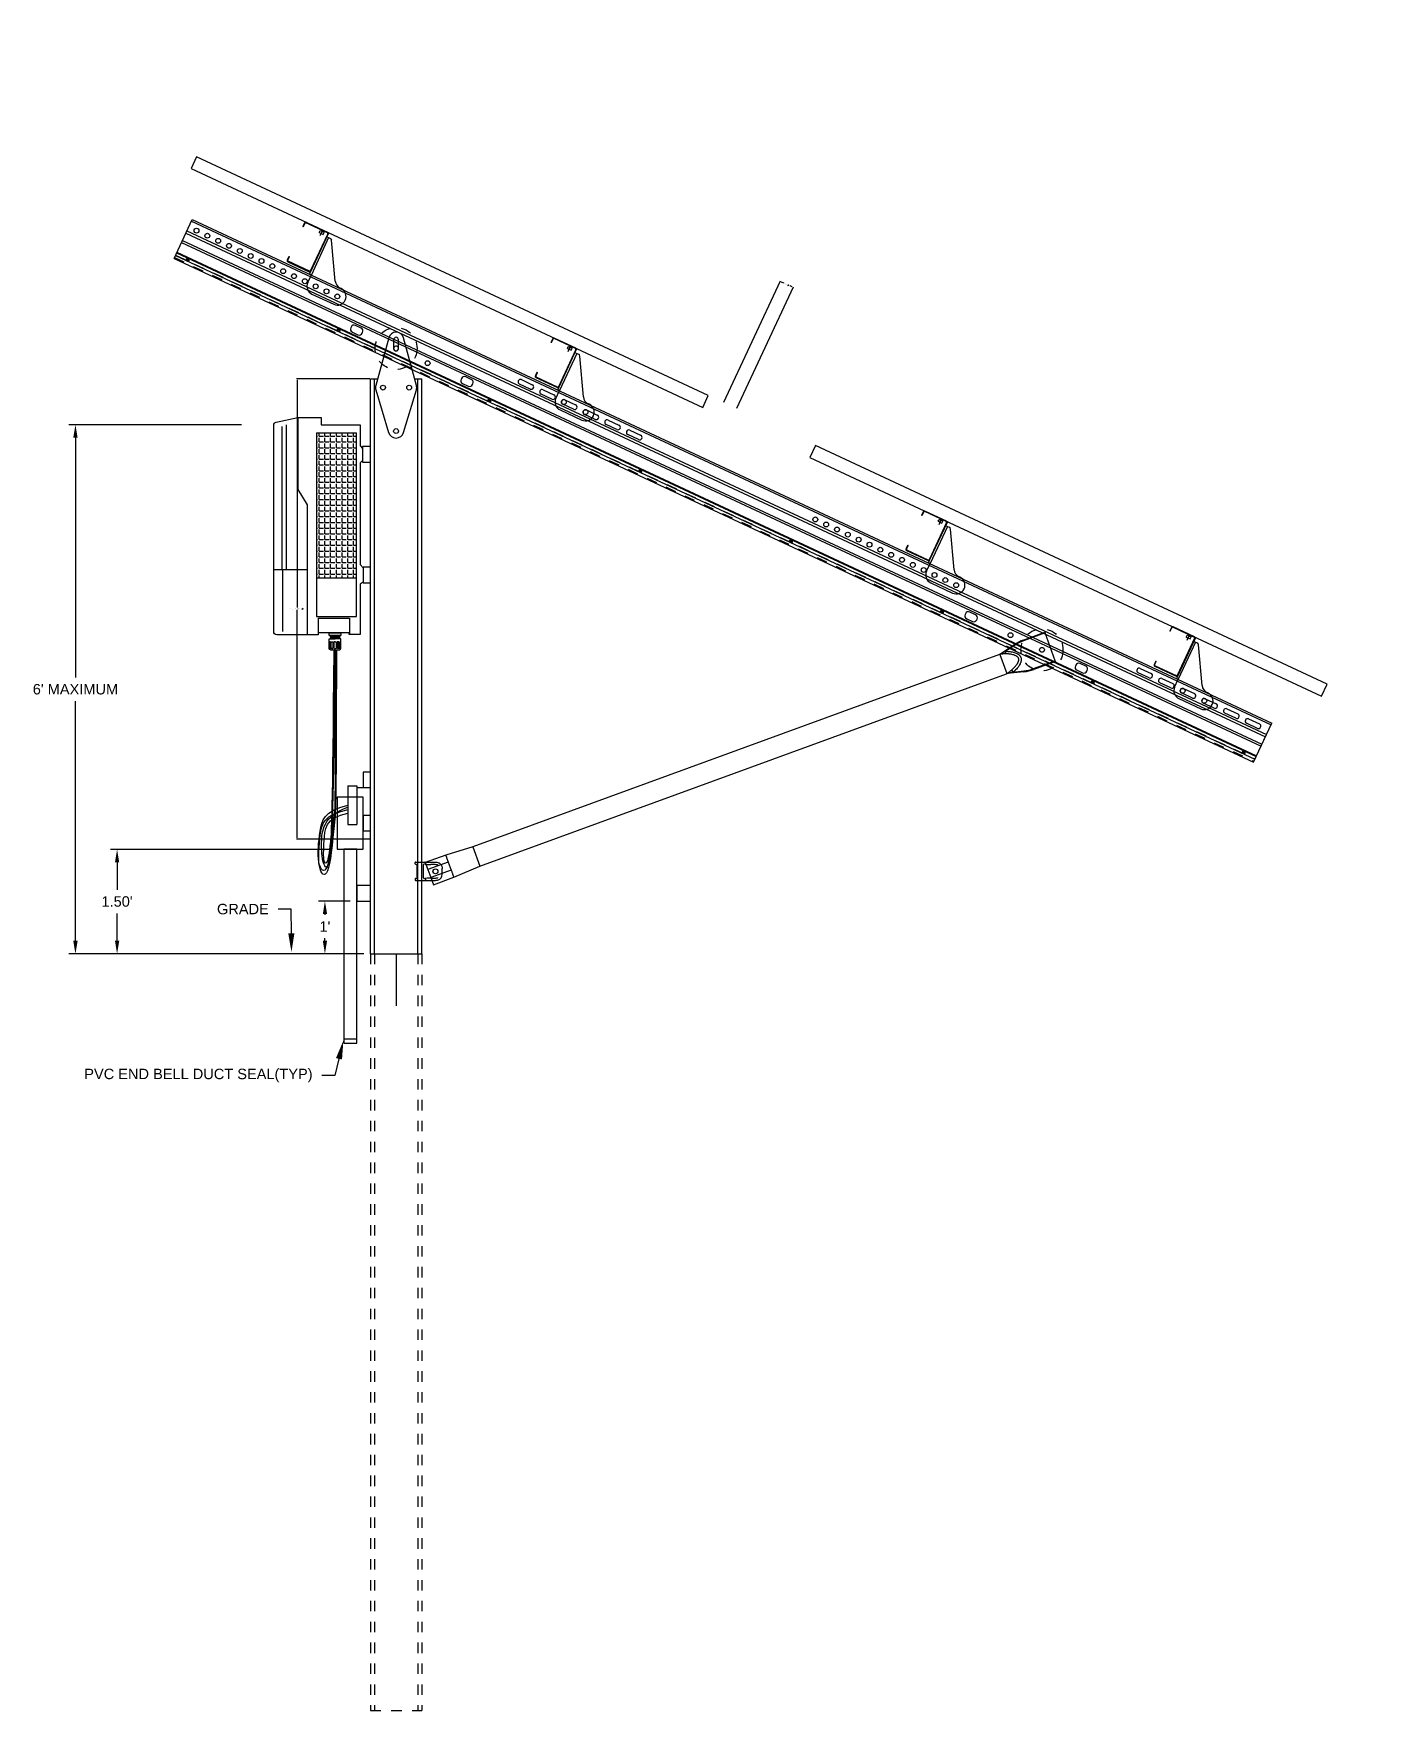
# Model space of a CAD drawing. Extents: x -272 to 283, y -5 to 246.
# Drawn here: x 128.61 to 141.57, y 26.34 to 42.41 of the extents above; entities that cross this region are included whole.
import ezdxf
from ezdxf import colors
from ezdxf.entities.mleader import LeaderData, LeaderLine
from ezdxf.math import Vec2, Vec3

# ---------------------------------------------------------------- set-up
doc = ezdxf.new("R2010")
doc.units = 0
doc.header["$MEASUREMENT"] = 0
doc.linetypes.add('HIDDEN2', pattern=[0.1875, 0.125, -0.0625])
for name, color, linetype in [('CONDUIT', 4, 'Continuous'), ('E-DIM', 1, 'Continuous'), ('G-ANNO-TEXT', 1, 'Continuous'), ('MODULE', 3, 'Continuous'), ('SE-POWR-DCL1-CIRC', 7, 'Continuous'), ('SE-POWR-STRG-CNXN', 7, 'Continuous'), ('SL-DETL-FINE', 1, 'Continuous'), ('SL-DETL-LIGHT', 2, 'Continuous'), ('SL-DETL-MEDIUM', 4, 'Continuous'), ('WIRE', 3, 'Continuous')]:
    doc.layers.add(name, color=color, linetype=linetype)
doc.layers.add('SL-DETL-NPRT', color=173, linetype='Continuous', plot=False)
doc.styles.add('NEI-A', font='arial.ttf')
doc.dimstyles.new('NEI-A', dxfattribs={"dimtxt": 0.1, "dimasz": 0.125, "dimexe": 0.0625, "dimexo": 0.0625, "dimgap": 0.0625, "dimtad": 0, "dimtih": 1, "dimtoh": 1, "dimdec": 4, "dimzin": 3, "dimdsep": 46, "dimlunit": 4, "dimtxsty": 'NEI-A', "dimcen": 0, "dimadec": 0, "dimazin": 0, "dimtfac": 0.75, "dimtdec": 4, "dimtofl": 0, "dimtmove": 0, "dimatfit": 3, "dimfxl": 1, "dimfrac": 1, "dimtolj": 1, "dimtzin": 0, "dimarcsym": 0})

msp = doc.modelspace()

# ---------------------------------------------------------------- blocks, each defined once
blk = doc.blocks.new('*D66')
at = {"layer": 'Defpoints', "color": 0, "transparency": 16777216}
for p in [(-2.95, -3.5), (-11.39, -56.41), (-2.95, -56.41)]:
    blk.add_point(p, dxfattribs=at)
at = {"layer": 'SL-DETL-NPRT', "color": 0, "lineweight": -2, "transparency": 16777216}
for p, q in [((-3.01, -3.5), (-11.45, -3.5)), ((-11.39, -3.63), (-11.39, -29.8)), ((-11.39, -56.28), (-11.39, -30.11)), ((-3.01, -56.41), (-11.45, -56.41))]:
    blk.add_line(p, q, dxfattribs=at)
at = {"layer": 'SL-DETL-NPRT', "color": 0, "transparency": 16777216}
for points in [[(-11.41, -3.63), (-11.37, -3.63), (-11.39, -3.5)], [(-11.41, -56.28), (-11.37, -56.28), (-11.39, -56.41)]]:
    blk.add_solid(points, dxfattribs=at)
at = {"layer": 'SL-DETL-NPRT', "color": 0, "transparency": 16777216, "insert": (-11.39, -29.95), "char_height": 0.1, "attachment_point": 5, "style": 'NEI-A'}
blk.add_mtext('\\A1;Length of Steel = 4\'-4{\\H0.75x;\\S15#16;}"', dxfattribs=at)
blk = doc.blocks.new('Frame Kicker Clamp')
at = {"layer": 'SL-DETL-LIGHT'}
for p, q in [((1.17, 1.96), (1.17, 2.06)), ((0.97, 0.3), (0.97, 1.83)), ((1.17, 0.17), (1.17, 0.07)), ((2.05, 1.84), (1.8, 1.85)), ((1.8, 0.28), (2.05, 0.28))]:
    blk.add_line(p, q, dxfattribs=at)
for centre, radius, start, end in [((1.11, 2.06), 0.0615, 359.5428, 87.676), ((1.11, 1.96), 0.0625, 272.0295, 359.33), ((1.03, 1.83), 0.0619, 90.1915, 179.8951), ((1.03, 0.3), 0.0619, 180.1093, 269.8041), ((1.11, 0.16), 0.0625, 0.6719, 87.9686), ((1.11, 0.07), 0.0615, 272.3265, 0.459)]:
    blk.add_arc(centre, radius, start, end, dxfattribs=at)
for centre, major_axis, ratio, start_param, end_param in [((1.92, 1.92), (0.82, 0.004), 0.087323, 3.350562, 4.566054), ((1.92, 0.21), (0.82, -0.004), 0.087323, 1.717131, 2.932623), ((2, 1.78), (0.526, 0.007), 0.117942, 0.514187, 1.481413), ((2, 0.34), (0.526, -0.007), 0.117942, 4.801772, 5.768998)]:
    blk.add_ellipse(centre, major_axis=major_axis, ratio=ratio, start_param=start_param, end_param=end_param, dxfattribs=at)
for points, knots in [([(2.6, 1.79), (2.6, 1.79), (2.59, 1.79), (2.54, 1.8), (2.5, 1.81), (2.46, 1.82)], [0, 0, 0, 0, 0.006904, 0.121727, 1, 1, 1, 1]), ([(2.46, 0.31), (2.5, 0.32), (2.54, 0.32), (2.59, 0.33), (2.6, 0.34), (2.6, 0.34)], [0, 0, 0, 0, 0.878273, 0.993096, 1, 1, 1, 1])]:
    blk.add_open_spline(points, degree=3, knots=knots, dxfattribs=at)
at = {"layer": 'SL-DETL-MEDIUM'}
for p, q in [((0, 1.94), (0, 2.06)), ((0.06, 2.12), (0.09, 2.12)), ((0.09, 2.12), (0.22, 2.12)), ((0.62, 2.12), (0.97, 2.12)), ((1.19, 2.12), (1.27, 2.12)), ((1.27, 2.12), (1.68, 2.12)), ((1.68, 2.12), (2.35, 2.12)), ((2.47, 2.12), (2.62, 2.08)), ((0, 0.19), (0, 0.06)), ((0.06, 1.88), (0.13, 1.88)), ((0.06, 0.25), (0.13, 0.25)), ((0.19, 1.81), (0.19, 0.31)), ((2.62, 0.05), (2.47, 0.01)), ((3.11, 1.28), (3.11, 1.37)), ((3.11, 0.85), (3.11, 1.28)), ((3.11, 0.75), (3.11, 0.85)), ((0.06, 0), (0.09, 0)), ((0.09, 0), (0.22, 0)), ((0.62, 0), (0.7, 0)), ((0.7, 0), (0.75, 0)), ((0.75, 0), (0.97, 0)), ((1.19, 0), (1.68, 0)), ((1.68, 0), (1.9, 0)), ((1.9, 0), (2.35, 0))]:
    blk.add_line(p, q, dxfattribs=at)
blk.add_arc((2.36, 0.75), 0.751, 290.2254, 359.7016, dxfattribs=at)
for centre, major_axis, ratio, start_param, end_param in [((0.06, 1.94), (0, 0.0622), 0.993125, 1.570796, 3.140072), ((0.06, 0.19), (0, 0.0622), 0.993125, 0.001521, 1.570796), ((0.06, 0.06), (0, 0.062), 0.996766, 1.570796, 3.141288)]:
    blk.add_ellipse(centre, major_axis=major_axis, ratio=ratio, start_param=start_param, end_param=end_param, dxfattribs=at)
blk.add_ellipse((2.33, 1.06), major_axis=(0.287, 0), ratio=0.992627, dxfattribs=at)
for points, knots in [([(0.06, 2.12), (0.05, 2.12), (0.04, 2.12), (0.02, 2.11), (0, 2.09), (0, 2.07), (0, 2.06)], [0, 0, 0, 0, 0.249995, 0.50001, 0.749985, 1, 1, 1, 1]), ([(0.22, 2.12), (0.24, 2.12), (0.27, 2.12), (0.36, 2.12), (0.48, 2.12), (0.57, 2.12), (0.62, 2.12)], [0, 0, 0, 0, 0.25, 0.5, 0.75, 1, 1, 1, 1]), ([(0.97, 2.12), (0.98, 2.12), (1, 2.12), (1.05, 2.12), (1.11, 2.12), (1.16, 2.12), (1.19, 2.12)], [0, 0, 0, 0, 0.250002, 0.5, 0.749998, 1, 1, 1, 1]), ([(2.36, 2.12), (2.36, 2.12), (2.39, 2.12), (2.43, 2.12), (2.47, 2.12)], [0, 0, 0, 0, 0.00002, 1, 1, 1, 1]), ([(2.62, 2.08), (2.66, 2.06), (2.74, 2.03), (2.85, 1.95), (2.94, 1.86), (3.01, 1.75), (3.07, 1.64), (3.1, 1.52), (3.11, 1.43), (3.11, 1.38), (3.11, 1.37)], [0, 0, 0, 0, 0.139253, 0.282473, 0.423077, 0.567945, 0.705617, 0.847438, 0.979503, 1, 1, 1, 1]), ([(0.13, 1.88), (0.14, 1.87), (0.15, 1.87), (0.17, 1.86), (0.19, 1.85), (0.19, 1.83), (0.19, 1.82), (0.19, 1.81)], [0, 0, 0, 0, 0.214883, 0.42978, 0.644311, 0.859114, 1, 1, 1, 1]), ([(0.19, 0.31), (0.19, 0.3), (0.19, 0.29), (0.18, 0.27), (0.17, 0.26), (0.15, 0.25), (0.14, 0.25), (0.13, 0.25)], [0, 0, 0, 0, 0.215464, 0.43091, 0.646316, 0.860976, 1, 1, 1, 1]), ([(2.47, 0.01), (2.43, 0.01), (2.39, 0), (2.36, 0), (2.36, 0)], [0, 0, 0, 0, 0.99998, 1, 1, 1, 1]), ([(0.22, 0), (0.24, 0), (0.27, 0), (0.36, 0), (0.48, 0), (0.57, 0), (0.62, 0)], [0, 0, 0, 0, 0.25, 0.5, 0.75, 1, 1, 1, 1]), ([(0.97, 0), (0.98, 0), (1, 0), (1.05, 0), (1.11, 0), (1.16, 0), (1.19, 0)], [0, 0, 0, 0, 0.250001, 0.500001, 0.749999, 1, 1, 1, 1])]:
    blk.add_open_spline(points, degree=3, knots=knots, dxfattribs=at)
blk = doc.blocks.new('lgms5.0-kicker-25')
at = {"layer": 'SL-DETL-LIGHT'}
for p, q in [((1.75, 0.48), (-0.75, 0.48)), ((69.54, 1.18), (69.54, -1.18)), ((70.21, 0.99), (70.31, 1.27)), ((71.48, 1.56), (70.31, 1.27)), ((71.48, 1.56), (71.45, 1.65)), ((72.65, 1.7), (72.65, 1.79)), ((75.29, 1.7), (72.65, 1.7)), ((1.75, -0.48), (-0.75, -0.48)), ((70.21, -0.99), (70.31, -1.27)), ((70.31, -1.27), (71.48, -1.56)), ((71.45, -1.65), (71.48, -1.56)), ((72.65, -1.7), (75.29, -1.7)), ((72.65, -1.79), (72.65, -1.7))]:
    blk.add_line(p, q, dxfattribs=at)
for centre, start, end in [((72.65, -3.2), 90, 103.7965), ((72.65, 3.2), 256.2035, 270)]:
    blk.add_arc(centre, 4.9, start, end, dxfattribs=at)
for points, knots in [([(69.61, 1.2), (69.63, 1.2), (69.64, 1.2), (69.67, 1.2), (69.69, 1.21), (69.73, 1.21), (69.76, 1.22), (69.84, 1.23), (69.9, 1.23), (70.02, 1.24), (70.08, 1.25), (70.2, 1.26), (70.26, 1.26), (70.31, 1.27)], [0, 0, 0, 0, 0.0625, 0.0625, 0.125, 0.125, 0.25, 0.25, 0.5, 0.5, 0.75, 0.75, 1, 1, 1, 1]), ([(70.31, 1.27), (70.39, 1.24), (70.47, 1.21), (70.62, 1.14), (70.7, 1.11), (70.84, 1.03), (70.91, 0.99), (71.06, 0.91), (71.12, 0.86), (71.25, 0.76), (71.32, 0.7), (71.41, 0.62), (71.43, 0.59), (71.49, 0.53), (71.52, 0.49), (71.56, 0.43), (71.59, 0.39), (71.62, 0.34), (71.63, 0.32), (71.64, 0.28), (71.65, 0.26), (71.67, 0.2), (71.68, 0.16), (71.69, 0.1), (71.7, 0.08), (71.7, 0.04), (71.7, 0.02), (71.7, -0.04), (71.7, -0.09), (71.69, -0.15), (71.68, -0.17), (71.67, -0.21), (71.66, -0.23), (71.64, -0.29), (71.62, -0.32), (71.59, -0.38), (71.58, -0.4), (71.56, -0.43), (71.55, -0.45), (71.51, -0.5), (71.49, -0.53), (71.43, -0.59), (71.4, -0.62), (71.31, -0.71), (71.25, -0.76), (71.15, -0.84), (71.12, -0.86), (71.05, -0.91), (71.02, -0.93), (70.91, -0.99), (70.84, -1.04), (70.69, -1.11), (70.62, -1.15), (70.47, -1.21), (70.39, -1.24), (70.31, -1.27)], [0, 0, 0, 0, 0.0625, 0.0625, 0.125, 0.125, 0.1875, 0.1875, 0.25, 0.25, 0.3125, 0.3125, 0.34375, 0.34375, 0.375, 0.375, 0.40625, 0.40625, 0.421875, 0.421875, 0.4375, 0.4375, 0.46875, 0.46875, 0.484375, 0.484375, 0.5, 0.5, 0.53125, 0.53125, 0.546875, 0.546875, 0.5625, 0.5625, 0.59375, 0.59375, 0.609375, 0.609375, 0.625, 0.625, 0.65625, 0.65625, 0.6875, 0.6875, 0.75, 0.75, 0.78125, 0.78125, 0.8125, 0.8125, 0.875, 0.875, 0.9375, 0.9375, 1, 1, 1, 1]), ([(70.31, -1.27), (70.26, -1.26), (70.2, -1.26), (70.08, -1.25), (70.02, -1.24), (69.9, -1.23), (69.84, -1.23), (69.76, -1.22), (69.73, -1.21), (69.69, -1.21), (69.67, -1.2), (69.64, -1.2), (69.63, -1.2), (69.61, -1.2)], [0, 0, 0, 0, 0.25, 0.25, 0.5, 0.5, 0.75, 0.75, 0.875, 0.875, 0.9375, 0.9375, 1, 1, 1, 1])]:
    blk.add_open_spline(points, degree=3, knots=knots, dxfattribs=at)
at = {"layer": 'SL-DETL-MEDIUM'}
for p, q in [((1.75, 1.36), (-0.75, 1.36)), ((-0.75, 1.36), (-0.75, 0.48)), ((-0.75, 0.48), (-0.75, -0.48)), ((5, 1.18), (1.75, 1.36)), ((1.75, 1.04), (1.75, 0.48)), ((1.75, 0.48), (1.75, -0.48)), ((69.5, 1.18), (5, 1.18)), ((5, 1.18), (5, -1.18)), ((69.58, 1.19), (71.45, 1.65)), ((72.65, 1.79), (75.29, 1.79)), ((75.29, 1.79), (75.29, 1.7)), ((75.29, -1.7), (75.29, 1.7)), ((-0.75, -0.48), (-0.75, -1.36)), ((-0.75, -1.36), (1.75, -1.36)), ((1.75, -1.36), (5, -1.18)), ((5, -1.18), (69.5, -1.18)), ((71.45, -1.65), (69.58, -1.19)), ((75.29, -1.79), (72.65, -1.79)), ((75.29, -1.7), (75.29, -1.79))]:
    blk.add_line(p, q, dxfattribs=at)
for centre in [(0, 0), (74.29, 0)]:
    blk.add_circle(centre, 0.28, dxfattribs=at)
for centre, radius, start, end in [((69.5, 1.5), 0.315, 270, 283.7965), ((69.53, 1.39), 0.208, 273.1672, 293.8746), ((72.65, -3.2), 5, 90, 103.7965), ((69.5, -1.5), 0.315, 76.2035, 90), ((69.53, -1.39), 0.208, 66.1254, 86.8328), ((72.65, 3.2), 5, 256.2035, 270)]:
    blk.add_arc(centre, radius, start, end, dxfattribs=at)
for points, knots in [([(1.75, 1.35), (1.75, 1.35), (1.75, 1.36), (1.75, 1.34), (1.75, 1.3), (1.75, 1.23), (1.75, 1.14), (1.75, 1.07), (1.75, 1.04), (1.75, 1.04)], [0, 0, 0, 0, 0.047433, 0.240959, 0.427912, 0.620221, 0.807348, 0.999835, 1, 1, 1, 1]), ([(69.54, 1.18), (69.53, 1.18), (69.52, 1.18), (69.51, 1.18), (69.51, 1.18), (69.5, 1.18), (69.5, 1.18), (69.5, 1.18)], [0, 0, 0, 0, 0.5, 0.5, 0.75, 0.75, 1, 1, 1, 1]), ([(70.21, 0.99), (70.15, 1.01), (70.09, 1.03), (69.97, 1.07), (69.91, 1.09), (69.83, 1.11), (69.8, 1.12), (69.74, 1.14), (69.71, 1.15), (69.66, 1.16), (69.63, 1.16), (69.59, 1.17), (69.58, 1.17), (69.57, 1.18), (69.56, 1.18), (69.55, 1.18), (69.55, 1.18), (69.55, 1.18), (69.54, 1.18), (69.54, 1.18)], [0, 0, 0, 0, 0.25, 0.25, 0.5, 0.5, 0.625, 0.625, 0.75, 0.75, 0.875, 0.875, 0.9375, 0.9375, 0.96875, 0.96875, 0.984375, 0.984375, 1, 1, 1, 1]), ([(69.58, 1.19), (69.58, 1.19), (69.58, 1.19), (69.58, 1.19), (69.58, 1.19), (69.59, 1.19), (69.59, 1.19), (69.6, 1.19), (69.61, 1.19), (69.61, 1.2)], [0, 0, 0, 0, 0.125, 0.125, 0.25, 0.25, 0.5, 0.5, 1, 1, 1, 1]), ([(70.21, -0.99), (70.28, -0.96), (70.34, -0.94), (70.47, -0.89), (70.53, -0.86), (70.65, -0.8), (70.71, -0.77), (70.83, -0.7), (70.89, -0.66), (70.97, -0.61), (71, -0.59), (71.05, -0.55), (71.08, -0.52), (71.13, -0.48), (71.16, -0.46), (71.21, -0.41), (71.23, -0.39), (71.28, -0.34), (71.3, -0.31), (71.33, -0.27), (71.34, -0.26), (71.36, -0.23), (71.37, -0.21), (71.39, -0.18), (71.39, -0.17), (71.41, -0.14), (71.41, -0.12), (71.43, -0.07), (71.43, -0.04), (71.43, 0.02), (71.43, 0.03), (71.43, 0.07), (71.42, 0.08), (71.41, 0.12), (71.41, 0.13), (71.4, 0.16), (71.39, 0.18), (71.36, 0.23), (71.35, 0.25), (71.3, 0.31), (71.28, 0.34), (71.24, 0.39), (71.21, 0.41), (71.16, 0.46), (71.14, 0.48), (71.06, 0.54), (71, 0.58), (70.89, 0.66), (70.83, 0.7), (70.71, 0.77), (70.65, 0.8), (70.53, 0.86), (70.47, 0.89), (70.34, 0.94), (70.28, 0.96), (70.21, 0.99)], [0, 0, 0, 0, 0.0625, 0.0625, 0.125, 0.125, 0.1875, 0.1875, 0.25, 0.25, 0.28125, 0.28125, 0.3125, 0.3125, 0.34375, 0.34375, 0.375, 0.375, 0.40625, 0.40625, 0.421875, 0.421875, 0.4375, 0.4375, 0.453125, 0.453125, 0.46875, 0.46875, 0.5, 0.5, 0.515625, 0.515625, 0.53125, 0.53125, 0.546875, 0.546875, 0.5625, 0.5625, 0.59375, 0.59375, 0.625, 0.625, 0.65625, 0.65625, 0.6875, 0.6875, 0.75, 0.75, 0.8125, 0.8125, 0.875, 0.875, 0.9375, 0.9375, 1, 1, 1, 1]), ([(1.75, -0.48), (1.75, -0.54), (1.75, -0.65), (1.75, -0.82), (1.75, -0.97), (1.75, -1.1), (1.75, -1.21), (1.75, -1.3), (1.75, -1.34), (1.75, -1.36), (1.75, -1.36), (1.75, -1.36)], [0, 0, 0, 0, 0.124976, 0.249952, 0.374928, 0.499904, 0.62488, 0.749856, 0.874832, 0.999808, 1, 1, 1, 1]), ([(69.5, -1.18), (69.5, -1.18), (69.5, -1.18), (69.51, -1.18), (69.51, -1.18), (69.52, -1.18), (69.53, -1.18), (69.54, -1.18)], [0, 0, 0, 0, 0.25, 0.25, 0.5, 0.5, 1, 1, 1, 1]), ([(69.54, -1.18), (69.55, -1.18), (69.56, -1.18), (69.58, -1.17), (69.59, -1.17), (69.62, -1.17), (69.63, -1.16), (69.66, -1.16), (69.67, -1.16), (69.71, -1.15), (69.74, -1.14), (69.8, -1.12), (69.83, -1.11), (69.88, -1.1), (69.91, -1.09), (69.97, -1.07), (70, -1.06), (70.09, -1.03), (70.15, -1.01), (70.21, -0.99)], [0, 0, 0, 0, 0.0625, 0.0625, 0.125, 0.125, 0.1875, 0.1875, 0.25, 0.25, 0.375, 0.375, 0.5, 0.5, 0.625, 0.625, 0.75, 0.75, 1, 1, 1, 1]), ([(69.61, -1.2), (69.61, -1.19), (69.6, -1.19), (69.59, -1.19), (69.59, -1.19), (69.58, -1.19), (69.58, -1.19), (69.58, -1.19), (69.58, -1.19), (69.58, -1.19)], [0, 0, 0, 0, 0.5, 0.5, 0.75, 0.75, 0.875, 0.875, 1, 1, 1, 1])]:
    blk.add_open_spline(points, degree=3, knots=knots, dxfattribs=at)
blk = doc.blocks.new('purlin-bracket')
at = {"layer": 'SL-DETL-LIGHT'}
for p, q in [((-4.99, 5.77), (-4.99, 6.02)), ((-4.99, 6.02), (-4.49, 6.02)), ((-4.86, 6.02), (-4.86, 6.2)), ((-4.61, 6.02), (-4.61, 6.2)), ((-4.49, 5.77), (-4.49, 6.02)), ((-4.99, 5.77), (-4.49, 5.77))]:
    blk.add_line(p, q, dxfattribs=at)
at = {"layer": 'SL-DETL-MEDIUM'}
for p, q in [((-6.99, 6.07), (-6.99, 5.6)), ((-6.93, 5.6), (-6.93, 6.07)), ((-4.12, 6.2), (-6.85, 6.2)), ((-4.12, 6.14), (-6.85, 6.14)), ((-4.05, 6.07), (-4.05, 1.33)), ((-3.99, 6.07), (-3.99, 1.33)), ((-6.93, 5.6), (-6.99, 5.6)), ((-3.99, 5.7), (-3.76, 5.7)), ((-3.99, 5.7), (-3.76, 5.7)), ((-3.99, 5.7), (-3.76, 5.7)), ((-3.76, 5.7), (-3.76, 1)), ((-3.76, 5.7), (-3.53, 5.7)), ((-0.96, 1.5), (-3.32, 5.57)), ((-6.99, 1.8), (-6.99, 1.33)), ((-6.99, 1.8), (-6.93, 1.8)), ((-6.93, 1.33), (-6.93, 1.8)), ((-4.12, 1.26), (-6.85, 1.26)), ((-6.85, 1.2), (-4.12, 1.2)), ((-3.99, 1.33), (-3.99, 1)), ((-3.99, 1), (-3.76, 1)), ((-3.76, 0), (-3.76, 1)), ((-3.76, 0), (-3.76, 1)), ((-3.76, 0), (-3.76, 1)), ((0.01, 1), (-0.1, 1)), ((-2.76, -1), (0.01, -1)), ((-2.76, -1), (0.01, -1)), ((-2.76, -1), (0.01, -1))]:
    blk.add_line(p, q, dxfattribs=at)
for centre in [(-2.75, 0), (0, 0)]:
    blk.add_circle(centre, 0.28, dxfattribs=at)
for centre, radius, start, end in [((-6.85, 6.07), 0.134, 90, 180), ((-6.85, 6.07), 0.075, 89.987, 180.0135), ((-4.12, 6.07), 0.134, 0, 90), ((-4.12, 6.07), 0.075, 0, 90), ((-3.53, 5.45), 0.25, 30, 90), ((-6.85, 1.33), 0.134, 180, 270), ((-6.85, 1.33), 0.075, 180, 270), ((-4.12, 1.33), 0.075, 270, 0), ((-4.12, 1.33), 0.134, 270, 0), ((-0.1, 2), 1, 210, 270), ((0.01, 0), 1, 0, 90), ((-2.76, 0), 1, 180, 270), ((-2.76, 0), 1, 180, 270), ((-2.76, 0), 1, 180, 270), ((0.01, 0), 1, 270, 0)]:
    blk.add_arc(centre, radius, start, end, dxfattribs=at)
at = {"layer": 'SL-DETL-NPRT'}
blk.add_line((-4.74, 5.5), (-4.74, 6.2), dxfattribs=at)
blk = doc.blocks.new('*D113')
at = {"layer": 'Defpoints', "color": 0, "transparency": 16777216}
for p in [(38.44, 25.68), (36.81, 10.27), (38.44, 10.27)]:
    blk.add_point(p, dxfattribs=at)
at = {"layer": 'SL-DETL-NPRT', "color": 0, "lineweight": -2, "transparency": 16777216}
for p, q in [((36.81, 10.33), (36.81, 25.74)), ((36.93, 25.68), (37.21, 25.68)), ((38.31, 25.68), (38.04, 25.68)), ((38.44, 10.33), (38.44, 25.74))]:
    blk.add_line(p, q, dxfattribs=at)
at = {"layer": 'SL-DETL-NPRT', "color": 0, "transparency": 16777216}
for points in [[(36.93, 25.7), (36.93, 25.66), (36.81, 25.68)], [(38.31, 25.7), (38.31, 25.66), (38.44, 25.68)]]:
    blk.add_solid(points, dxfattribs=at)
at = {"layer": 'SL-DETL-NPRT', "color": 0, "transparency": 16777216, "insert": (37.62, 25.68), "char_height": 0.1, "attachment_point": 5, "style": 'NEI-A'}
blk.add_mtext('\\A1;GAP = 1{\\H0.75x;\\S5#8;}"', dxfattribs=at)
blk = doc.blocks.new('gland')
blk.add_line((-0.48, 1.41), (0.48, 1.41))
blk.add_lwpolyline([(-0.55, 1.41), (0.55, 1.41), (0.55, 1.67), (-0.55, 1.67)], close=True)
for points in [[(-0.55, 0.17), (-0.55, 1.1), (0, 1.1)], [(-0.44, 0.14), (-0.44, 0.8), (-0.55, 0.8)], [(-0.48, 1.41), (-0.48, 1.32), (0, 1.32)], [(-0.48, 1.41), (-0.48, 1.32), (0, 1.32)], [(0.42, 1.32), (0.47, 1.27), (-0.48, 1.24), (-0.43, 1.2), (-0.43, 1.15)], [(-0.48, 1.32), (-0.43, 1.29), (-0.43, 1.24)], [(-0.48, 1.1), (-0.48, 1.15), (0.47, 1.17), (0.42, 1.2), (0.42, 1.27)], [(-0.42, 0), (0.42, 0)], [(-0.38, 0.24), (-0.38, 0.8), (-0.2, 0.8), (-0.2, 0.22), (-0.2, 0.22)], [(0, 0.8), (-0.1, 0.8), (-0.1, 0.22), (-0.1, 0.22)], [(0.48, 1.41), (0.48, 1.32), (0, 1.32)], [(0.48, 1.41), (0.48, 1.32), (0, 1.32)], [(0.55, 0.17), (0.55, 1.1), (0, 1.1)], [(0, 0.8), (0.1, 0.8), (0.1, 0.22), (0.1, 0.22)], [(0.38, 0.24), (0.38, 0.8), (0.2, 0.8), (0.2, 0.22), (0.2, 0.22)], [(0.42, 1.17), (0.42, 1.1)], [(0.44, 0.14), (0.44, 0.8), (0.55, 0.8)]]:
    blk.add_lwpolyline(points)
for points, start_tangent, end_tangent in [([(-0.44, 0.14), (-0.55, 0.24)], (0, -1), (0, 1)), ([(-0.42, 0), (-0.55, 0.17)], (-1, 0), (0, 1)), ([(-0.38, 0.24), (-0.27, 0.13), (-0.2, 0.22)], (0, -1), (0, 1)), ([(-0.1, 0.22), (0, 0.13)], (0, -1), (1, 0)), ([(0.1, 0.22), (0, 0.13)], (0, -1), (-1, 0)), ([(0.38, 0.24), (0.27, 0.13), (0.2, 0.22)], (0, -1), (0, 1)), ([(0.42, 0), (0.55, 0.17)], (1, 0), (0, 1)), ([(0.44, 0.14), (0.55, 0.24)], (0, -1), (0, 1))]:
    blk.add_spline(points, degree=3, dxfattribs=dict(start_tangent=start_tangent, end_tangent=end_tangent))
blk = doc.blocks.new('*D88')
at = {"layer": 'Defpoints', "color": 0, "transparency": 16777216}
for p in [(130.67, 38.657), (129.014, 33.587), (131.523, 33.587)]:
    blk.add_point(p, dxfattribs=at)
at = {"layer": 'E-DIM', "color": 0, "lineweight": -2, "transparency": 16777216}
for p, q in [((130.607, 38.657), (128.952, 38.657)), ((129.014, 38.532), (129.014, 36.235)), ((129.014, 33.712), (129.014, 36.008)), ((131.461, 33.587), (128.952, 33.587))]:
    blk.add_line(p, q, dxfattribs=at)
at = {"layer": 'E-DIM', "color": 0, "transparency": 16777216}
for points in [[(128.993, 38.532), (129.035, 38.532), (129.014, 38.657)], [(128.993, 33.712), (129.035, 33.712), (129.014, 33.587)]]:
    blk.add_solid(points, dxfattribs=at)
at = {"layer": 'E-DIM', "color": 0, "transparency": 16777216, "insert": (129.014, 36.122), "char_height": 0.1, "attachment_point": 5, "style": 'NEI-A'}
blk.add_mtext("\\A1;6' MAXIMUM", dxfattribs=at)
blk = doc.blocks.new('*D89')
at = {"layer": 'Defpoints', "color": 0, "transparency": 16777216}
for p in [(131.523, 34.588), (129.413, 33.587), (131.842, 33.587)]:
    blk.add_point(p, dxfattribs=at)
at = {"layer": 'E-DIM', "color": 0, "lineweight": -2, "transparency": 16777216}
for p, q in [((131.461, 34.588), (129.351, 34.588)), ((129.413, 34.463), (129.413, 34.201)), ((129.413, 33.712), (129.413, 33.974)), ((131.78, 33.587), (129.351, 33.587))]:
    blk.add_line(p, q, dxfattribs=at)
at = {"layer": 'E-DIM', "color": 0, "transparency": 16777216}
for points in [[(129.393, 34.463), (129.434, 34.463), (129.413, 34.588)], [(129.393, 33.712), (129.434, 33.712), (129.413, 33.587)]]:
    blk.add_solid(points, dxfattribs=at)
at = {"layer": 'E-DIM', "color": 0, "transparency": 16777216, "insert": (129.413, 34.088), "char_height": 0.1, "attachment_point": 5, "style": 'NEI-A'}
blk.add_mtext("\\A1;1.50'", dxfattribs=at)
blk = doc.blocks.new('*D90')
at = {"layer": 'Defpoints', "color": 0, "transparency": 16777216}
for p in [(131.711, 34.093), (131.406, 33.587), (131.586, 33.587)]:
    blk.add_point(p, dxfattribs=at)
at = {"layer": 'E-DIM', "color": 0, "lineweight": -2, "transparency": 16777216}
for p, q in [((131.648, 34.093), (131.344, 34.093)), ((131.406, 33.968), (131.406, 33.962)), ((131.523, 33.587), (131.344, 33.587)), ((131.406, 33.712), (131.406, 33.736))]:
    blk.add_line(p, q, dxfattribs=at)
at = {"layer": 'E-DIM', "color": 0, "transparency": 16777216}
for points in [[(131.386, 33.968), (131.427, 33.968), (131.406, 34.093)], [(131.386, 33.712), (131.427, 33.712), (131.406, 33.587)]]:
    blk.add_solid(points, dxfattribs=at)
at = {"layer": 'E-DIM', "color": 0, "transparency": 16777216, "insert": (131.406, 33.849), "char_height": 0.1, "attachment_point": 5, "style": 'NEI-A'}
blk.add_mtext("\\A1;1'", dxfattribs=at)
blk = doc.blocks.new('*U65')
at = {"layer": 'SL-DETL-LIGHT', "linetype": 'HIDDEN2'}
for p, q in [((-2.95, -69.61813), (-2.95, -156.61813)), ((-2.485, -69.61813), (-2.485, -156.61813)), ((2.485, -69.61813), (2.485, -156.61813)), ((2.95, -69.61813), (2.95, -156.61813)), ((-2.95, -156.61813), (2.95, -156.61813))]:
    blk.add_line(p, q, dxfattribs=at)
at = {"layer": 'SL-DETL-MEDIUM'}
for p, q in [((-0.84417, 1.23023), (-2.34417, -4.26977)), ((-0.28, 1), (-0.28, 0)), ((0.28, 0), (0.28, 1)), ((2.34417, -4.26977), (0.8441, 1.23047)), ((-2.95, -3.5), (-2.735, -3.5)), ((-2.95, -69.61813), (-2.95, -3.5)), ((-2.735, -3.5), (-2.485, -3.5)), ((-2.485, -69.61813), (-2.485, -3.5)), ((-2.485, -3.5), (-2.13423, -3.5)), ((2.13423, -3.5), (2.485, -3.5)), ((2.485, -3.5), (2.735, -3.5)), ((2.485, -69.61813), (2.485, -3.5)), ((2.735, -3.5), (2.95, -3.5)), ((2.95, -69.61813), (2.95, -3.5)), ((-2.3381, -4.75143), (-0.86482, -9.66235)), ((0.86482, -9.66235), (2.3381, -4.75143)), ((-2.95, -69.61813), (2.95, -69.61813))]:
    blk.add_line(p, q, dxfattribs=at)
for centre in [(-1.5, -4.5), (1.5, -4.5), (0, -9.5)]:
    blk.add_circle(centre, 0.28, dxfattribs=at)
for centre, radius, start, end in [((0, 1), 0.875, 15.2551192, 164.7448797), ((0, 1), 0.28, 0, 180), ((0, 0), 0.28, 180, 0), ((-1.5, -4.5), 0.875, 164.7448813, 196.6992442), ((1.5, -4.5), 0.875, 343.3007558, 15.2551187), ((0, -9.4029), 0.9029, 196.6992442, 343.3007558)]:
    blk.add_arc(centre, radius, start, end, dxfattribs=at)
at = {"rotation": 20.05204526186527}
blk.add_blockref('lgms5.0-kicker-25', (4.52934, -60.12724), dxfattribs=at)
blk.add_blockref('Frame Kicker Clamp', (2.2031, -61.18974))
at = {"layer": 'SL-DETL-NPRT'}
dim = blk.add_linear_dim(base=(-11.38683, -56.4075), p1=(-2.95, -3.5), p2=(-2.95, -56.4075), angle=90, text='Length of Steel = <>', dimstyle='NEI-A', dxfattribs=at)
dim.commit()
dim.dimension.update_dxf_attribs({"geometry": '*D66', "text_midpoint": (-11.38683, -29.95375)})
blk = doc.blocks.new('*U53')
at = {"layer": 'SL-DETL-FINE', "linetype": 'HIDDEN2'}
for p, q in [((-27.53, -1.01195), (109.53, -1.01195)), ((-27.53, -1.30937), (109.53, -1.30937))]:
    blk.add_line(p, q, dxfattribs=at)
at = {"layer": 'SL-DETL-LIGHT'}
for p, q in [((-27.53, 3.31848), (109.53, 3.31848)), ((-27.53, 2.08208), (109.53, 2.08208)), ((14.595, 2.84848), (15.97, 2.84848)), ((15.97, 2.28848), (14.595, 2.28848)), ((17.345, 2.84848), (18.72, 2.84848)), ((18.72, 2.28848), (17.345, 2.28848)), ((20.095, 2.84848), (21.47, 2.84848)), ((21.47, 2.28848), (20.095, 2.28848)), ((22.845, 2.84848), (24.22, 2.84848)), ((24.22, 2.28848), (22.845, 2.28848)), ((25.595, 2.84848), (26.97, 2.84848)), ((26.97, 2.28848), (25.595, 2.28848)), ((28.345, 2.84848), (29.72, 2.84848)), ((29.72, 2.28848), (28.345, 2.28848)), ((93.155, 2.84848), (94.53, 2.84848)), ((94.53, 2.28848), (93.155, 2.28848)), ((95.905, 2.84848), (97.28, 2.84848)), ((97.28, 2.28848), (95.905, 2.28848)), ((98.655, 2.84848), (100.03, 2.84848)), ((100.03, 2.28848), (98.655, 2.28848)), ((101.405, 2.84848), (102.78, 2.84848)), ((102.78, 2.28848), (101.405, 2.28848)), ((104.155, 2.84848), (105.53, 2.84848)), ((105.53, 2.28848), (104.155, 2.28848)), ((106.905, 2.84848), (108.28, 2.84848)), ((108.28, 2.28848), (106.905, 2.28848)), ((-27.53, 1.78962), (109.53, 1.78962)), ((-27.53, 0.85313), (-1.06445, 0.85313)), ((-27.53, 0.60925), (-1.08688, 0.60925)), ((-5.73325, 0.04187), (-5.73325, -0.04187)), ((-4.64563, 0.42075), (-5.35437, 0.42075)), ((-4.26675, -0.04187), (-4.26675, 0.04187)), ((-1.08688, 0.60925), (109.53, 0.60925)), ((-1.06445, 0.85313), (109.53, 0.85313)), ((8.26675, 0.04187), (8.26675, -0.04187)), ((9.35437, 0.42075), (8.64563, 0.42075)), ((9.73325, -0.04187), (9.73325, 0.04187)), ((72.26675, 0.04187), (72.26675, -0.04187)), ((73.35437, 0.42075), (72.64563, 0.42075)), ((73.73325, -0.04187), (73.73326, 0.04187)), ((86.26674, 0.04187), (86.26674, -0.04187)), ((87.35436, 0.42075), (86.64563, 0.42075)), ((87.73326, -0.04187), (87.73326, 0.04187)), ((-27.53, -0.7175), (109.53, -0.7175)), ((-5.35437, -0.42075), (-4.64563, -0.42075)), ((8.64563, -0.42075), (9.35437, -0.42075)), ((72.64563, -0.42075), (73.35437, -0.42075)), ((86.64564, -0.42075), (87.35437, -0.42075))]:
    blk.add_line(p, q, dxfattribs=at)
for points in [[(-30.12055, 8.76848), (34.83945, 8.76848), (34.83945, 10.26848), (-30.12055, 10.26848)], [(48.43945, 8.76864), (113.39945, 8.76864), (113.39945, 10.26864), (48.43945, 10.26864)]]:
    blk.add_lwpolyline(points, close=True, dxfattribs=at)
at = {"layer": 'SL-DETL-LIGHT', "flags": 128}
for points in [[(-26.03, -0.814), (-26.08207, -0.81758), (-26.13028, -0.82805), (-26.17105, -0.84463), (-26.20136, -0.8661), (-26.21896, -0.89087), (-26.22255, -0.91709), (-26.21186, -0.94282), (-26.18767, -0.96615), (-26.1518, -0.98536), (-26.10689, -0.99901), (-26.05628, -1.0061), (-26.00372, -1.0061), (-25.95311, -0.99901), (-25.9082, -0.98536), (-25.87232, -0.96615), (-25.84814, -0.94282), (-25.83745, -0.91709), (-25.84104, -0.89087), (-25.85864, -0.8661), (-25.88895, -0.84463), (-25.92972, -0.82805), (-25.97793, -0.81758), (-26.03, -0.814)], [(-6.87857, -0.814), (-6.93064, -0.81758), (-6.97885, -0.82805), (-7.01962, -0.84463), (-7.04993, -0.8661), (-7.06753, -0.89087), (-7.07112, -0.91709), (-7.06043, -0.94282), (-7.03625, -0.96615), (-7.00037, -0.98536), (-6.95546, -0.99901), (-6.90485, -1.0061), (-6.85229, -1.0061), (-6.80168, -0.99901), (-6.75677, -0.98536), (-6.7209, -0.96615), (-6.69672, -0.94282), (-6.68602, -0.91709), (-6.68961, -0.89087), (-6.70721, -0.8661), (-6.73752, -0.84463), (-6.77829, -0.82805), (-6.8265, -0.81758), (-6.87857, -0.814)], [(12.27286, -0.814), (12.22079, -0.81758), (12.17258, -0.82805), (12.13181, -0.84463), (12.1015, -0.8661), (12.08389, -0.89087), (12.08031, -0.91709), (12.091, -0.94282), (12.11518, -0.96615), (12.15106, -0.98536), (12.19597, -0.99901), (12.24658, -1.0061), (12.29914, -1.0061), (12.34975, -0.99901), (12.39466, -0.98536), (12.43053, -0.96615), (12.45471, -0.94282), (12.46541, -0.91709), (12.46182, -0.89087), (12.44422, -0.8661), (12.41391, -0.84463), (12.37314, -0.82805), (12.32493, -0.81758), (12.27286, -0.814)], [(31.42428, -0.814), (31.37221, -0.81758), (31.32401, -0.82805), (31.28323, -0.84463), (31.25292, -0.8661), (31.23532, -0.89087), (31.23174, -0.91709), (31.24243, -0.94282), (31.26661, -0.96615), (31.30249, -0.98536), (31.34739, -0.99901), (31.39801, -1.0061), (31.45057, -1.0061), (31.50118, -0.99901), (31.54609, -0.98536), (31.58196, -0.96615), (31.60614, -0.94282), (31.61684, -0.91709), (31.61325, -0.89087), (31.59565, -0.8661), (31.56534, -0.84463), (31.52457, -0.82805), (31.47636, -0.81758), (31.42428, -0.814)], [(50.57571, -1.007), (50.62779, -1.00342), (50.676, -0.99295), (50.71677, -0.97637), (50.74708, -0.9549), (50.76468, -0.93013), (50.76826, -0.90392), (50.75757, -0.87818), (50.73339, -0.85485), (50.69752, -0.83564), (50.65261, -0.82199), (50.60199, -0.8149), (50.54943, -0.8149), (50.49882, -0.82199), (50.45391, -0.83565), (50.41804, -0.85485), (50.39386, -0.87819), (50.38317, -0.90392), (50.38675, -0.93013), (50.40435, -0.9549), (50.43466, -0.97637), (50.47544, -0.99295), (50.52364, -1.00342), (50.57571, -1.007)], [(69.72714, -1.007), (69.77921, -1.00342), (69.82742, -0.99295), (69.86819, -0.97637), (69.89851, -0.9549), (69.9161, -0.93013), (69.91969, -0.90392), (69.909, -0.87818), (69.88482, -0.85485), (69.84894, -0.83565), (69.80403, -0.82199), (69.75342, -0.8149), (69.70086, -0.8149), (69.65025, -0.82199), (69.60534, -0.83564), (69.56947, -0.85485), (69.54529, -0.87818), (69.53459, -0.90392), (69.53818, -0.93013), (69.55578, -0.9549), (69.58609, -0.97637), (69.62686, -0.99295), (69.67507, -1.00342), (69.72714, -1.007)], [(88.87857, -1.007), (88.93064, -1.00342), (88.97885, -0.99295), (89.01962, -0.97637), (89.04994, -0.9549), (89.06753, -0.93014), (89.07112, -0.90391), (89.06043, -0.87818), (89.03625, -0.85485), (89.00037, -0.83565), (88.95546, -0.82199), (88.90485, -0.8149), (88.85229, -0.8149), (88.80168, -0.82199), (88.75677, -0.83564), (88.7209, -0.85485), (88.69671, -0.87819), (88.68602, -0.90392), (88.68961, -0.93013), (88.70721, -0.9549), (88.73752, -0.97637), (88.77829, -0.99295), (88.8265, -1.00342), (88.87857, -1.007)], [(108.03, -1.007), (108.08207, -1.00342), (108.13028, -0.99295), (108.17105, -0.97637), (108.20137, -0.9549), (108.21896, -0.93013), (108.22255, -0.90391), (108.21186, -0.87818), (108.18767, -0.85485), (108.1518, -0.83564), (108.10689, -0.82199), (108.05628, -0.8149), (108.00372, -0.8149), (107.95311, -0.82199), (107.9082, -0.83564), (107.87233, -0.85485), (107.84814, -0.87819), (107.83745, -0.90392), (107.84103, -0.93014), (107.85864, -0.9549), (107.88895, -0.97637), (107.92972, -0.99295), (107.97793, -1.00342), (108.03, -1.007)]]:
    blk.add_lwpolyline(points, dxfattribs=at)
at = {"layer": 'SL-DETL-LIGHT'}
for centre in [(-26.53, 2.56848), (-25.155, 2.56848), (-23.78, 2.56848), (-22.405, 2.56848), (-21.03, 2.56848), (-19.655, 2.56848), (-18.28, 2.56848), (-16.905, 2.56848), (-15.53, 2.56848), (-14.155, 2.56848), (-12.78, 2.56848), (-11.405, 2.56848), (-10.03, 2.56848), (-8.655, 2.56848), (52.03, 2.56848), (53.405, 2.56848), (54.78, 2.56848), (56.155, 2.56848), (57.53, 2.56848), (58.905, 2.56848), (60.28, 2.56848), (61.655, 2.56848), (63.03, 2.56848), (64.405, 2.56848), (65.78, 2.56848), (67.155, 2.56848), (68.53, 2.56848), (69.905, 2.56848), (4, 0), (78, 0), (82, 0)]:
    blk.add_circle(centre, 0.28, dxfattribs=at)
for centre, radius, start, end in [((14.595, 2.56848), 0.28, 90, 270), ((15.97, 2.56848), 0.28, 270, 90), ((17.345, 2.56848), 0.28, 90, 270), ((18.72, 2.56848), 0.28, 270, 90), ((20.095, 2.56848), 0.28, 90, 270), ((21.47, 2.56848), 0.28, 270, 90), ((22.845, 2.56848), 0.28, 90, 270), ((24.22, 2.56848), 0.28, 270, 90), ((25.595, 2.56848), 0.28, 90, 270), ((26.97, 2.56848), 0.28, 270, 90), ((28.345, 2.56848), 0.28, 90, 270), ((29.72, 2.56848), 0.28, 270, 90), ((93.155, 2.56848), 0.28, 90, 270), ((94.53, 2.56848), 0.28, 270, 90), ((95.905, 2.56848), 0.28, 90, 270), ((97.28, 2.56848), 0.28, 270, 90), ((98.655, 2.56848), 0.28, 90, 270), ((100.03, 2.56848), 0.28, 270, 90), ((101.405, 2.56848), 0.28, 90, 270), ((102.78, 2.56848), 0.28, 270, 90), ((104.155, 2.56848), 0.28, 90, 270), ((105.53, 2.56848), 0.28, 270, 90), ((106.905, 2.56848), 0.28, 90, 270), ((108.28, 2.56848), 0.28, 270, 90), ((0, 0), 0.28, 10, 190), ((0, 0), 0.28, 190, 10), ((-26.05531, -1.09673), 0.2195, 83.3788134, 135.4885142), ((-26.00834, -1.10706), 0.22939, 45.7134156, 95.418684), ((-6.90388, -1.09673), 0.2195, 83.3787554, 135.4883426), ((-6.85691, -1.10706), 0.2294, 45.7142287, 95.4187081), ((12.24755, -1.09673), 0.2195, 83.3787117, 135.4884077), ((12.29452, -1.10706), 0.2294, 45.7143674, 95.4186073), ((31.39898, -1.09673), 0.2195, 83.378972, 135.4882402), ((31.44595, -1.10705), 0.22939, 45.7130621, 95.4198747), ((50.57571, -1.14638), 0.27293, 48.2220805, 131.7781936), ((69.72714, -1.14636), 0.27292, 48.2205163, 131.779501), ((88.87857, -1.14636), 0.27292, 48.2204717, 131.7795457), ((108.03, -1.14636), 0.27292, 48.2204717, 131.7795457)]:
    blk.add_arc(centre, radius, start, end, dxfattribs=at)
for centre, major_axis, start_param, end_param in [((-5.22807, -0.08443), (-0.39938, 0.39938), -0.659058036, 0.659058036), ((-4.77193, -0.08443), (0.39938, 0.39938), -0.659058036, 0.659058036), ((8.77193, -0.08443), (-0.39938, 0.39938), -0.659058036, 0.659058036), ((9.22807, -0.08443), (0.39938, 0.39938), -0.659058036, 0.659058036), ((72.77193, -0.08443), (-0.39938, 0.39938), -0.659058036, 0.659058036), ((73.22807, -0.08443), (0.39938, 0.39938), -0.659058036, 0.659058036), ((86.77193, -0.08443), (-0.39938, 0.39938), -0.659058036, 0.659058036), ((87.22807, -0.08443), (0.39938, 0.39938), -0.659058036, 0.659058036), ((-5.22807, 0.08443), (0.39938, 0.39938), 2.482534618, 3.800650689), ((-4.77193, 0.08443), (-0.39938, 0.39938), 2.482534618, 3.800650689), ((8.77193, 0.08443), (0.39938, 0.39938), 2.482534618, 3.800650689), ((9.22807, 0.08443), (-0.39938, 0.39938), 2.482534618, 3.800650689), ((72.77193, 0.08443), (0.39938, 0.39938), 2.482534618, 3.800650689), ((73.22807, 0.08443), (-0.39938, 0.39938), 2.482534618, 3.800650689), ((86.77193, 0.08443), (0.39938, 0.39938), 2.482534618, 3.800650689), ((87.22807, 0.08443), (-0.39938, 0.39938), 2.482534618, 3.800650689)]:
    blk.add_ellipse(centre, major_axis=major_axis, ratio=0.774596669, start_param=start_param, end_param=end_param, dxfattribs=at)
at = {"layer": 'SL-DETL-MEDIUM'}
for p, q in [((-27.53, 3.51818), (109.53, 3.51818)), ((-27.53, -1.40922), (-27.53, 3.51818)), ((109.53, -1.40922), (109.53, 3.51818)), ((-27.53, -0.60925), (109.53, -0.60925)), ((-27.53, -1.40922), (109.53, -1.40922))]:
    blk.add_line(p, q, dxfattribs=at)
at = {"layer": 'SL-DETL-NPRT', "linetype": 'Continuous'}
blk.add_line((-27.53, -1.0493), (109.53, -1.0493), dxfattribs=at)
at = {"layer": 'SL-DETL-NPRT', "linetype": 'HIDDEN2'}
for centre in [(0, 0), (82, 0)]:
    blk.add_circle(centre, 2.41814, dxfattribs=at)
for p in [(-8.655, 2.56848), (22.845, 2.56887), (69.905, 2.56848), (101.405, 2.56848)]:
    blk.add_blockref('purlin-bracket', p)
at = {"layer": 'SL-DETL-NPRT'}
dim = blk.add_linear_dim(base=(38.43945, 25.677), p1=(36.80945, 10.26848), p2=(38.43945, 10.26864), text='GAP = <>', dimstyle='NEI-A', dxfattribs=at)
dim.commit()
dim.dimension.update_dxf_attribs({"geometry": '*D113', "text_midpoint": (37.62445, 25.677), "dimtype": 160})

# ---------------------------------------------------------------- dimensions: what is measured, and where the dimension line sits
at = {"layer": 'E-DIM'}
for base, p1, p2, text, picture, middle in [((129.01404, 33.58662), (130.66962, 38.65669), (131.52336, 33.58662), "6' MAXIMUM", '*D88', (129.01404, 36.12166)), ((129.41343, 33.58662), (131.52336, 34.5885), (131.84247, 33.58662), "1.50'", '*D89', (129.41343, 34.08756))]:
    dim = msp.add_linear_dim(base=base, p1=p1, p2=p2, angle=90, text=text, dimstyle='NEI-A', dxfattribs=at)
    dim.commit()
    dim.dimension.update_dxf_attribs({"geometry": picture, "text_midpoint": middle})
dim = msp.add_linear_dim(base=(131.40644, 33.58662), p1=(131.71086, 34.09256), p2=(131.58586, 33.58662), angle=90, text="1'", dimstyle='NEI-A', dxfattribs=at)
dim.commit()
dim.dimension.update_dxf_attribs({"geometry": '*D90', "text_midpoint": (131.40644, 33.84883), "dimtype": 160})

# ---------------------------------------------------------------- hatches: boundary and pattern name
at = {"layer": 'MODULE'}
h = msp.add_hatch(dxfattribs=at)
h.set_pattern_fill('ANGLE', color=256, scale=0.2)
h.set_pattern_definition([(0, (54.18595, -90.923335), (0, 0.055), [0.04, -0.015]), (90, (54.18595, -90.923335), (-0.055, 3e-18), [0.04, -0.015])])
h.paths.add_polyline_path([(131.32483, 37.18823), (131.70979, 37.18823), (131.70979, 38.57826), (131.32483, 38.57826)])

# ---------------------------------------------------------------- linework, layer by layer
at = {"layer": 'CONDUIT'}
msp.add_line((131.62713, 34.82684), (131.71046, 34.82684), dxfattribs=at)
for points in [[(131.62713, 35.19765), (131.71046, 35.19765)], [(131.62713, 35.19765), (131.62713, 34.82684)], [(131.71046, 35.19765), (131.71046, 34.82684)], [(131.71046, 35.18099), (131.77336, 35.18099)], [(131.58586, 32.77348), (131.71086, 32.77348)]]:
    msp.add_lwpolyline(points, dxfattribs=at)
msp.add_lwpolyline([(131.71086, 34.5885), (131.58586, 34.5885), (131.58586, 32.73038), (131.71086, 32.73038)], close=True, dxfattribs=at)
at = {"layer": 'MODULE', "flags": 128}
msp.add_lwpolyline([(131.34084, 36.80297), (131.34084, 36.64358), (130.94462, 36.64358, -0.41421356), (130.91462, 36.67358), (130.91462, 38.65296, -0.35603178), (130.93858, 38.68234), (131.14757, 38.72528), (131.37091, 38.72528), (131.37091, 38.6567), (131.74494, 38.6567), (131.74494, 38.45363), (131.76781, 38.43077), (131.76781, 38.31511), (131.74494, 38.29225), (131.74494, 37.31885), (131.77336, 37.28523), (131.77336, 37.14941), (131.74494, 37.12789), (131.74494, 36.64711), (131.63891, 36.64711), (131.63891, 36.66191), (131.34084, 36.66191)], format="xyb", dxfattribs=at)
for points in [[(130.99219, 38.64075), (130.99219, 37.26937)], [(131.03657, 37.26937), (131.03657, 38.6546)], [(131.14757, 38.72528), (131.14757, 38.03636), (131.23433, 37.88894), (131.23433, 36.64358)], [(131.32483, 38.57826), (131.32483, 36.821), (131.70979, 36.821), (131.70979, 38.57826)], [(130.91462, 37.26937), (131.23433, 37.26937)], [(130.99829, 37.26937), (130.99829, 36.67687)], [(131.34084, 36.80297), (131.64273, 36.80297), (131.64273, 36.64711)]]:
    msp.add_lwpolyline(points, dxfattribs=at)
at = {"layer": 'MODULE'}
for points in [[(131.32483, 38.57826), (131.70979, 38.57826)], [(131.70979, 37.18823), (131.32483, 37.18823)]]:
    msp.add_lwpolyline(points, dxfattribs=at)
msp.add_lwpolyline([(131.52336, 34.5885), (131.77336, 34.5885), (131.77336, 35.0885), (131.52336, 35.0885)], close=True, dxfattribs=at)
at = {"layer": 'SE-POWR-DCL1-CIRC'}
msp.add_line((132.0883, 33.58662), (132.0883, 33.0885), dxfattribs=at)
at = {"layer": 'WIRE'}
for points in [[(131.76781, 38.29972), (131.84247, 38.29972), (131.84247, 38.44815), (131.76781, 38.44815)], [(131.77336, 37.14311), (131.84247, 37.14311), (131.84247, 37.29153), (131.77336, 37.29153)], [(131.77336, 35.18099), (131.84247, 35.18099), (131.84247, 35.32941), (131.77336, 35.32941)], [(131.77336, 34.76429), (131.84247, 34.76429), (131.84247, 34.91271), (131.77336, 34.91271)], [(131.71086, 34.09256), (131.84247, 34.09256), (131.84247, 34.24098), (131.71086, 34.24098)]]:
    msp.add_lwpolyline(points, close=True, dxfattribs=at)
for points, knots in [([(131.50489, 36.49569), (131.50751, 35.04155), (131.47344, 34.69447), (131.43674, 34.31896), (131.32415, 34.42461), (131.35441, 34.7755), (131.39482, 34.95353), (131.62713, 35.01225)], [0.77454756, 0.77454756, 0.77454756, 0.77454756, 1, 2, 3, 4, 5, 5, 5, 5]), ([(131.51595, 36.49708), (131.5148, 35.02921), (131.47896, 34.6641), (131.44152, 34.28102), (131.32893, 34.38667), (131.3592, 34.73756), (131.39043, 34.92151), (131.62713, 34.96897)], [0.72968841, 0.72968841, 0.72968841, 0.72968841, 1, 2, 3, 4, 5, 5, 5, 5]), ([(131.50044, 36.49513), (131.48679, 34.92042), (131.45338, 34.37683), (131.38929, 34.42011), (131.36531, 34.61033), (131.38673, 34.90799), (131.62713, 34.99381)], [1.34817116, 1.34817116, 1.34817116, 1.34817116, 2, 3, 4, 5, 5, 5, 5]), ([(131.49041, 36.49386), (131.48017, 34.92896), (131.4475, 34.41551), (131.38451, 34.45805), (131.39968, 34.63927), (131.40612, 34.89636), (131.62713, 34.9344)], [1.39349536, 1.39349536, 1.39349536, 1.39349536, 2, 3, 4, 5, 5, 5, 5])]:
    msp.add_open_spline(points, degree=3, knots=knots, dxfattribs=at)

# ---------------------------------------------------------------- block references
at = {"xscale": 0.08333333333333331, "yscale": 0.08333333333333331, "zscale": 0.08333333333333331, "rotation": 335.0000000000001}
msp.add_blockref('*U53', (132.0883, 39.38813), dxfattribs=at)
at = {"xscale": 0.08333333333333333, "yscale": 0.08333333333333333, "zscale": 0.08333333333333333}
msp.add_blockref('*U65', (132.0883, 39.38813), dxfattribs=at)
at = {"layer": 'SE-POWR-STRG-CNXN', "xscale": -0.09915402604520243, "yscale": 0.09915402604520243, "zscale": 0.09915402604520243}
msp.add_blockref('gland', (131.50279, 36.49632), dxfattribs=at)

msp.set_redraw_order([(e.dxf.handle, doc.entitydb.next_handle()) for e in msp.query("TEXT MTEXT ATTDEF DIMENSION ARC_DIMENSION")])  # texts and dimensions are drawn at this point

# ---------------------------------------------------------------- leaders
at = {"layer": 'G-ANNO-TEXT'}
ml = msp.add_multileader_mtext('Standard', dxfattribs=at)
ml.set_content('GRADE', color=256, style='NEI-A')
ml.set_leader_properties()
ml.build(insert=Vec2(0, 0))
ml.multileader.update_dxf_attribs({"dogleg_length": 0.125, "arrow_head_size": 0.18})
ctx = ml.context
ctx.base_point, ctx.char_height, ctx.arrow_head_size, ctx.landing_gap_size, ctx.plane_origin = Vec3(130.29601, 34.01519), 0.1, 0.18, 0.09, Vec3(131.08507, 33.60364)
ctx.text_align_type = 2
notes = []
notes.append((ctx, [(0, (1, 1, 0), (131.08286, 34.01519), (-1, 0), 0.125, [(0, [(131.08507, 33.60364)], 0, [])])]))
ctx.mtext.insert, ctx.mtext.alignment, ctx.mtext.flow_direction = Vec3(130.86786, 34.06604), 3, 5
ml = msp.add_multileader_mtext('Standard', dxfattribs=at)
ml.set_content('PVC END BELL DUCT SEAL(TYP)', color=256, style='NEI-A')
ml.set_leader_properties()
ml.build(insert=Vec2(0, 0))
ml.multileader.update_dxf_attribs({"dogleg_length": 0.125, "arrow_head_size": 0.18})
ctx = ml.context
ctx.base_point, ctx.char_height, ctx.arrow_head_size, ctx.landing_gap_size, ctx.plane_origin = Vec3(129.02422, 32.4214), 0.1, 0.18, 0.09, Vec3(131.39804, 31.99081)
ctx.text_align_type = 2
notes.append((ctx, [(0, (1, 1, 0), (131.50254, 32.4214), (-1, 0), 0.125, [(0, [(131.58321, 32.75612)], 0, [])])]))
ctx.mtext.insert, ctx.mtext.alignment, ctx.mtext.flow_direction = Vec3(131.28754, 32.4861), 3, 5
for ctx, leaders in notes:
    for number, flags, end, landing, length, lines in leaders:
        leader = LeaderData()
        leader.index, (leader.has_last_leader_line, leader.has_dogleg_vector, leader.attachment_direction) = number, flags
        leader.last_leader_point, leader.dogleg_vector, leader.dogleg_length = Vec3(end), Vec3(landing), length
        for number, points, colour, breaks in lines:
            line = LeaderLine()
            line.index, line.vertices, line.color, line.breaks = number, Vec3.list(points), colors.encode_raw_color(colour), breaks
            leader.lines.append(line)
        ctx.leaders.append(leader)

doc.saveas('drawing.dxf')
